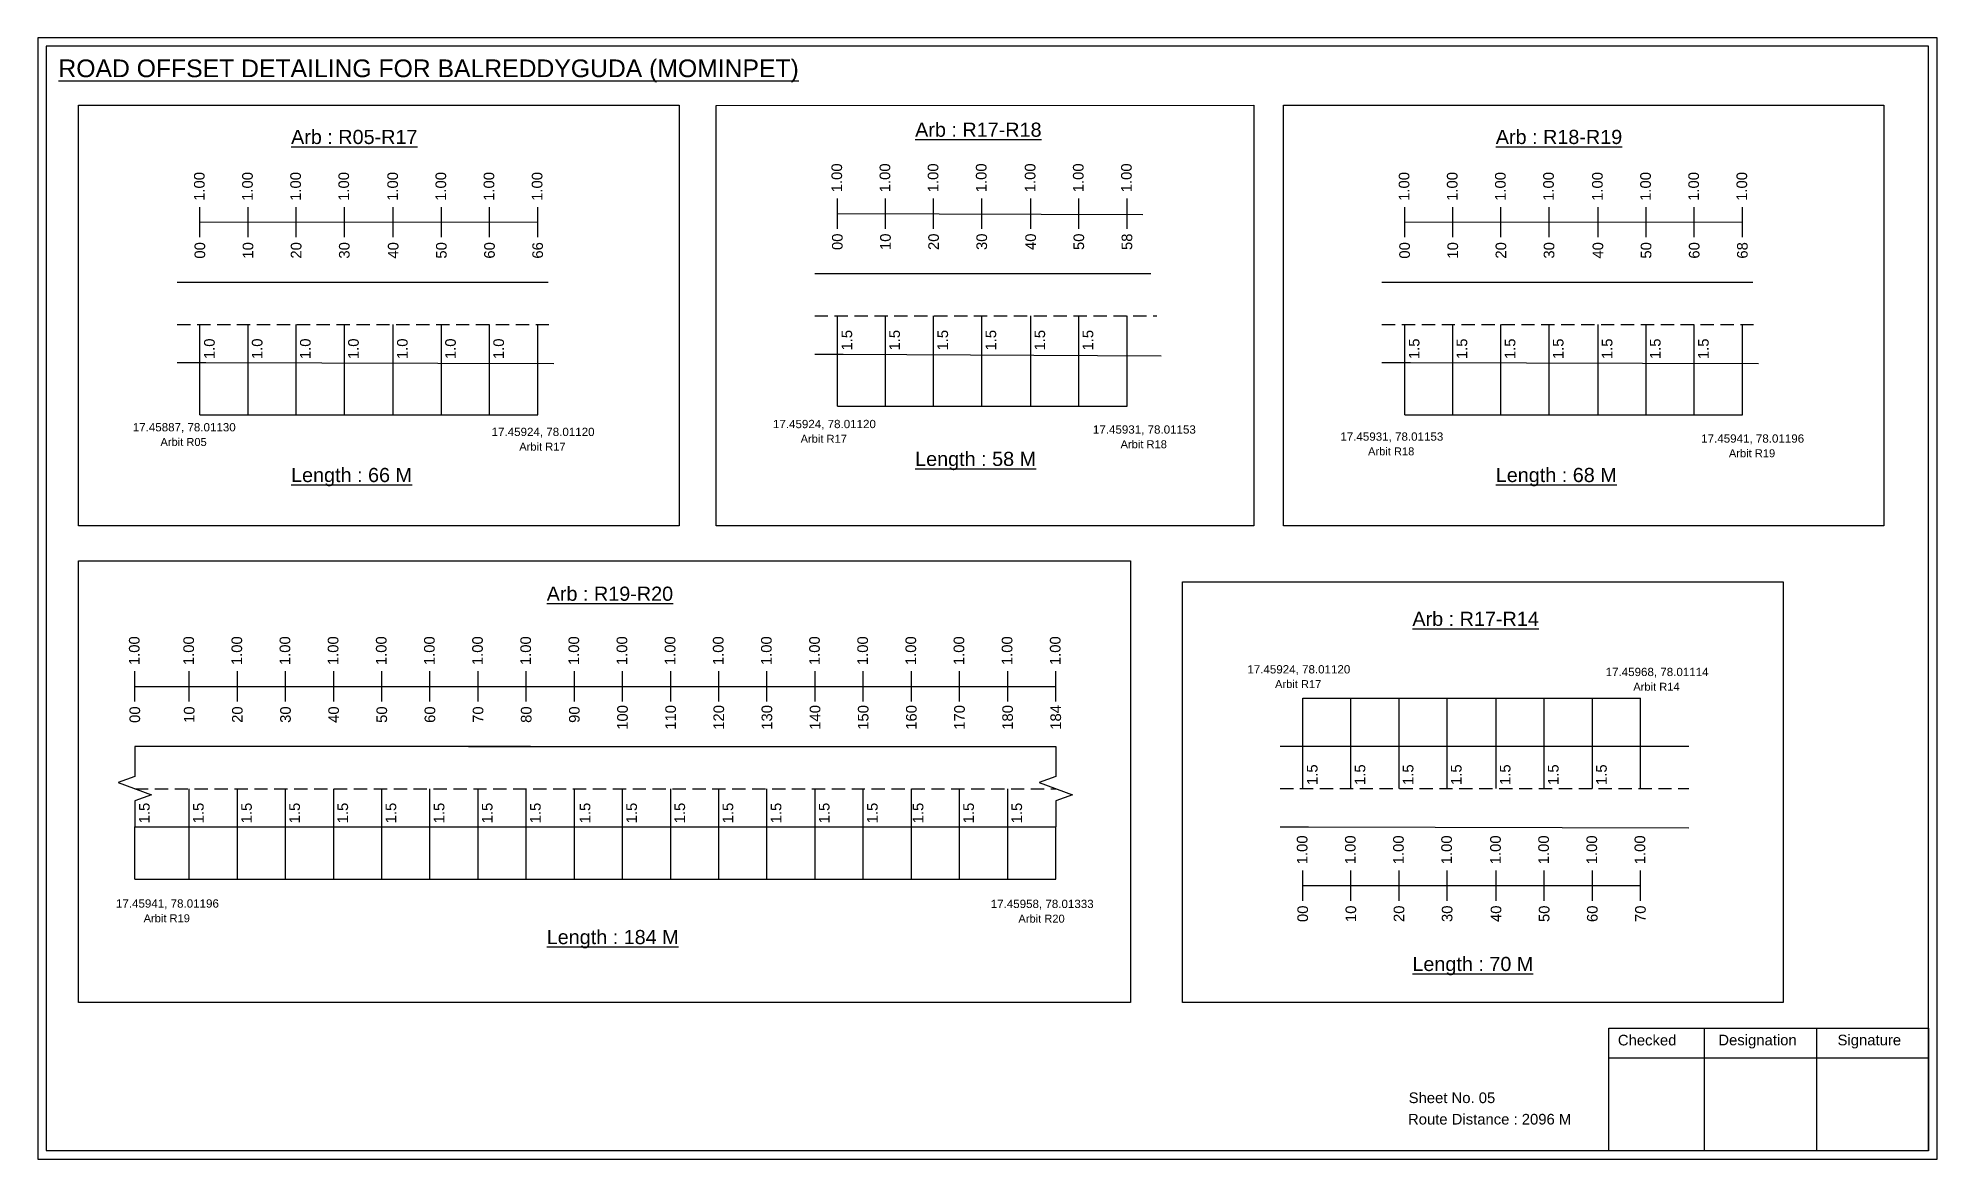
# Model space of a CAD drawing. Header units: inches. Extents: x 425 to 5168, y 343 to 1601.
# Drawn here: x 4001 to 4537, y 343 to 660 of the extents above; entities that cross this region are included whole.
import ezdxf

# ---------------------------------------------------------------- set-up
doc = ezdxf.new("R2010")
doc.units = ezdxf.units.IN
doc.header["$MEASUREMENT"] = 0
doc.linetypes.add('DASHED2', pattern=[0.375, 0.25, -0.125])
doc.layers.add('PDF_Geometry', color=7, linetype='Continuous')
doc.layers.add('PDF_Text', color=5, linetype='Continuous')
doc.styles.add('PDF Arial', font='arial.ttf')
doc.styles.get("Standard").update_dxf_attribs({"font": 'arial.ttf'})

msp = doc.modelspace()

# ---------------------------------------------------------------- texts
at = {"color": 242, "true_color": 0xcd2027}
for s, height, p in [('%%UROAD OFFSET DETAILING FOR BALREDDYGUDA (MOMINPET)', 5, (4006.7, 648.69)), ('%%UArb : R05-R17', 4, (4072.42, 629.8)), ('%%UArb : R17-R18', 4, (4248.72, 631.85)), ('%%UArb : R18-R19', 4, (4412.75, 629.8)), ('%%ULength : 58 M', 4, (4248.72, 538.85)), ('%%ULength : 66 M', 4, (4072.42, 534.3)), ('%%ULength : 68 M', 4, (4412.75, 534.3)), ('%%UArb : R19-R20', 4, (4144.64, 500.76)), ('%%UArb : R17-R14', 4, (4389.19, 493.66)), ('%%ULength : 184 M', 4, (4144.64, 403.76)), ('%%ULength : 70 M', 4, (4389.19, 396.16))]:
    msp.add_text(s, height=height, dxfattribs=at).set_placement(p)
at = {"color": 217, "true_color": 0x93278f}
for s, p in [('1.00', (4228.08, 616.17)), ('1.00', (4241.68, 616.17)), ('1.00', (4255.28, 616.17)), ('1.00', (4268.88, 616.17)), ('1.00', (4282.7, 616.17)), ('1.00', (4296.3, 616.17)), ('1.00', (4309.9, 616.17)), ('1.00', (4048, 613.74)), ('1.00', (4061.6, 613.74)), ('1.00', (4075.2, 613.74)), ('1.00', (4088.8, 613.74)), ('1.00', (4102.62, 613.74)), ('1.00', (4116.22, 613.74)), ('1.00', (4129.82, 613.74)), ('1.00', (4143.42, 613.74)), ('1.00', (4388.34, 613.74)), ('1.00', (4401.94, 613.74)), ('1.00', (4415.54, 613.74)), ('1.00', (4429.14, 613.74)), ('1.00', (4442.95, 613.74)), ('1.00', (4456.55, 613.74)), ('1.00', (4470.15, 613.74)), ('1.00', (4483.75, 613.74)), ('00', (4048.15, 597.42)), ('10', (4061.75, 597.42)), ('20', (4075.35, 597.42)), ('30', (4088.95, 597.42)), ('40', (4102.77, 597.42)), ('50', (4116.37, 597.42)), ('60', (4129.97, 597.42)), ('66', (4143.57, 597.42)), ('00', (4228.23, 599.85)), ('10', (4241.83, 599.85)), ('20', (4255.43, 599.85)), ('30', (4269.03, 599.85)), ('40', (4282.85, 599.85)), ('50', (4296.45, 599.85)), ('58', (4310.05, 599.85)), ('00', (4388.49, 597.42)), ('10', (4402.09, 597.42)), ('20', (4415.69, 597.42)), ('30', (4429.29, 597.42)), ('40', (4443.1, 597.42)), ('50', (4456.7, 597.42)), ('60', (4470.3, 597.42)), ('68', (4483.9, 597.42)), ('1.00', (4029.62, 482.58)), ('1.00', (4044.99, 482.58)), ('1.00', (4058.59, 482.58)), ('1.00', (4072.19, 482.58)), ('1.00', (4085.79, 482.58)), ('1.00', (4099.39, 482.58)), ('1.00', (4112.99, 482.58)), ('1.00', (4126.59, 482.58)), ('1.00', (4140.19, 482.58)), ('1.00', (4153.79, 482.58)), ('1.00', (4167.39, 482.58)), ('1.00', (4180.99, 482.58)), ('1.00', (4194.59, 482.58)), ('1.00', (4208.19, 482.58)), ('1.00', (4221.79, 482.58)), ('1.00', (4235.39, 482.58)), ('1.00', (4248.99, 482.58)), ('1.00', (4262.59, 482.58)), ('1.00', (4276.19, 482.58)), ('1.00', (4289.79, 482.58)), ('00', (4029.77, 466.26)), ('10', (4045.14, 466.26)), ('20', (4058.74, 466.26)), ('30', (4072.34, 466.26)), ('40', (4085.94, 466.26)), ('50', (4099.54, 466.26)), ('60', (4113.14, 466.26)), ('70', (4126.74, 466.26)), ('80', (4140.34, 466.26)), ('90', (4153.94, 466.26)), ('100', (4167.54, 464.31)), ('110', (4181.14, 464.31)), ('120', (4194.74, 464.31)), ('130', (4208.34, 464.31)), ('140', (4221.94, 464.31)), ('150', (4235.54, 464.31)), ('160', (4249.14, 464.31)), ('170', (4262.74, 464.31)), ('180', (4276.34, 464.31)), ('184', (4289.94, 464.31)), ('1.00', (4359.55, 426.32)), ('1.00', (4373.15, 426.32)), ('1.00', (4386.75, 426.32)), ('1.00', (4400.35, 426.32)), ('1.00', (4414.16, 426.32)), ('1.00', (4427.76, 426.32)), ('1.00', (4441.36, 426.32)), ('1.00', (4454.96, 426.32)), ('00', (4359.7, 410)), ('10', (4373.3, 410)), ('20', (4386.9, 410)), ('30', (4400.5, 410)), ('40', (4414.31, 410)), ('50', (4427.91, 410)), ('60', (4441.51, 410)), ('70', (4455.11, 410))]:
    msp.add_text(s, height=3, rotation=90, dxfattribs=at).set_placement(p)
for s, p in [('1.0', (4050.85, 569.03)), ('1.0', (4064.34, 569.03)), ('1.0', (4077.94, 569.03)), ('1.0', (4091.54, 569.03)), ('1.0', (4105.36, 569.03)), ('1.0', (4118.96, 569.03)), ('1.0', (4132.56, 569.03)), ('1.5', (4230.93, 571.46)), ('1.5', (4244.42, 571.46)), ('1.5', (4258.02, 571.46)), ('1.5', (4271.62, 571.46)), ('1.5', (4285.44, 571.46)), ('1.5', (4299.04, 571.46)), ('1.5', (4391.19, 569.03)), ('1.5', (4404.68, 569.03)), ('1.5', (4418.28, 569.03)), ('1.5', (4431.88, 569.03)), ('1.5', (4445.7, 569.03)), ('1.5', (4459.3, 569.03)), ('1.5', (4472.9, 569.03)), ('1.5', (4362.4, 448.72)), ('1.5', (4375.89, 448.72)), ('1.5', (4389.49, 448.72)), ('1.5', (4403.09, 448.72)), ('1.5', (4416.9, 448.72)), ('1.5', (4430.5, 448.72)), ('1.5', (4444.1, 448.72)), ('1.5', (4032.47, 437.88)), ('1.5', (4047.73, 437.88)), ('1.5', (4061.33, 437.88)), ('1.5', (4074.93, 437.88)), ('1.5', (4088.53, 437.88)), ('1.5', (4102.13, 437.88)), ('1.5', (4115.73, 437.88)), ('1.5', (4129.33, 437.88)), ('1.5', (4142.93, 437.88)), ('1.5', (4156.96, 437.88)), ('1.5', (4170.13, 437.88)), ('1.5', (4183.73, 437.88)), ('1.5', (4197.33, 437.88)), ('1.5', (4210.93, 437.88)), ('1.5', (4224.53, 437.88)), ('1.5', (4238.13, 437.88)), ('1.5', (4251.05, 437.88)), ('1.5', (4265.33, 437.88)), ('1.5', (4278.93, 437.88))]:
    msp.add_text(s, height=3, rotation=90).set_placement(p)
at = {"color": 5}
for s, height, p in [('17.45887, 78.01130', 2.34, (4027.7, 548.62)), ('17.45924, 78.01120', 2.34, (4129.07, 547.31)), ('17.45924, 78.01120', 2.34, (4208.55, 549.53)), ('Arbit R17', 2.246, (4216.37, 545.41)), ('17.45931, 78.01153', 2.34, (4298.94, 547.98)), ('17.45931, 78.01153', 2.34, (4368.84, 545.98)), ('17.45941, 78.01196', 2.34, (4470.78, 545.43)), ('Arbit R05', 2.246, (4035.52, 544.5)), ('Arbit R17', 2.246, (4136.89, 543.18)), ('Arbit R18', 2.246, (4306.76, 543.86)), ('Arbit R18', 2.246, (4376.66, 541.85)), ('Arbit R19', 2.246, (4478.6, 541.31)), ('17.45924, 78.01120', 2.34, (4342.57, 480.23)), ('Arbit R17', 2.246, (4350.39, 476.1)), ('17.45968, 78.01114', 2.34, (4443.78, 479.49)), ('Arbit R14', 2.246, (4451.6, 475.36)), ('17.45941, 78.01196', 2.34, (4022.95, 414.07)), ('17.45958, 78.01333', 2.34, (4270.07, 413.96)), ('Arbit R19', 2.246, (4030.77, 409.94)), ('Arbit R20', 2.246, (4277.89, 409.83))]:
    msp.add_text(s, height=height, dxfattribs=at).set_placement(p)
for s, p in [('Sheet No. 05', (4388.14, 358.85)), ('Route Distance : 2096 M', (4387.95, 352.8))]:
    msp.add_text(s, height=3).set_placement(p)
at = {"layer": 'PDF_Text', "color": 7, "attachment_point": 7, "style": 'PDF Arial'}
for s, insert, char_height in [('Checked', (4447.24, 375.1), 3.001), ('Designation', (4475.62, 374.27), 3.0006), ('Signature', (4509.3, 374.27), 3.001)]:
    msp.add_mtext(s, dxfattribs=dict(at, insert=insert, char_height=char_height))

# ---------------------------------------------------------------- linework, layer by layer
at = {"color": 217, "true_color": 0x93278f}
for p, q in [((4046.68, 603.45), (4046.68, 612)), ((4060.28, 603.45), (4060.28, 612)), ((4073.88, 603.45), (4073.88, 612)), ((4087.48, 603.45), (4087.48, 612)), ((4101.29, 603.45), (4101.29, 612)), ((4114.89, 603.45), (4114.89, 612)), ((4128.49, 603.45), (4128.49, 612)), ((4142.09, 603.45), (4142.09, 612)), ((4226.75, 605.88), (4226.75, 614.43)), ((4240.35, 605.88), (4240.35, 614.43)), ((4253.95, 605.88), (4253.95, 614.43)), ((4267.55, 605.88), (4267.55, 614.43)), ((4281.37, 605.88), (4281.37, 614.43)), ((4294.97, 605.88), (4294.97, 614.43)), ((4308.57, 605.88), (4308.57, 614.43)), ((4387.01, 603.45), (4387.01, 612)), ((4400.61, 603.45), (4400.61, 612)), ((4414.21, 603.45), (4414.21, 612)), ((4427.81, 603.45), (4427.81, 612)), ((4441.63, 603.45), (4441.63, 612)), ((4455.23, 603.45), (4455.23, 612)), ((4468.83, 603.45), (4468.83, 612)), ((4482.43, 603.45), (4482.43, 612)), ((4046.68, 607.71), (4142.09, 607.78)), ((4226.75, 610.14), (4313.08, 609.91)), ((4387.01, 607.71), (4482.43, 607.78)), ((4028.3, 472.29), (4028.3, 480.84)), ((4043.66, 472.29), (4043.66, 480.84)), ((4057.26, 472.29), (4057.26, 480.84)), ((4070.86, 472.29), (4070.86, 480.84)), ((4084.46, 472.29), (4084.46, 480.84)), ((4098.06, 472.29), (4098.06, 480.84)), ((4111.66, 472.29), (4111.66, 480.84)), ((4125.26, 472.29), (4125.26, 480.84)), ((4138.86, 472.29), (4138.86, 480.84)), ((4152.46, 472.29), (4152.46, 480.84)), ((4166.06, 472.29), (4166.06, 480.84)), ((4179.66, 472.29), (4179.66, 480.84)), ((4193.26, 472.29), (4193.26, 480.84)), ((4206.86, 472.29), (4206.86, 480.84)), ((4220.46, 472.29), (4220.46, 480.84)), ((4234.06, 472.29), (4234.06, 480.84)), ((4247.66, 472.29), (4247.66, 480.84)), ((4261.26, 472.29), (4261.26, 480.84)), ((4274.86, 472.29), (4274.86, 480.84)), ((4288.46, 472.29), (4288.46, 480.84)), ((4028.3, 476.56), (4288.46, 476.56)), ((4358.22, 416.03), (4358.22, 424.59)), ((4371.82, 416.03), (4371.82, 424.59)), ((4385.42, 416.03), (4385.42, 424.59)), ((4399.02, 416.03), (4399.02, 424.59)), ((4412.84, 416.03), (4412.84, 424.59)), ((4426.44, 416.03), (4426.44, 424.59)), ((4440.04, 416.03), (4440.04, 424.59)), ((4453.64, 416.03), (4453.64, 424.59)), ((4358.22, 420.3), (4453.64, 420.36))]:
    msp.add_line(p, q, dxfattribs=at)
for p, q in [((4145.01, 590.72), (4040.27, 590.72)), ((4315.3, 593.15), (4220.34, 593.15)), ((4485.34, 590.72), (4380.6, 590.72)), ((4226.75, 555.73), (4226.75, 581.27)), ((4240.35, 555.73), (4240.35, 581.27)), ((4253.95, 555.73), (4253.95, 581.27)), ((4267.55, 555.73), (4267.55, 581.27)), ((4281.37, 555.73), (4281.37, 581.27)), ((4294.97, 555.73), (4294.97, 581.27)), ((4308.57, 555.73), (4308.57, 581.27)), ((4046.68, 553.3), (4046.68, 578.84)), ((4060.28, 553.3), (4060.28, 578.84)), ((4073.88, 553.3), (4073.88, 578.84)), ((4087.48, 553.3), (4087.48, 578.84)), ((4101.29, 553.3), (4101.29, 578.84)), ((4114.89, 553.3), (4114.89, 578.84)), ((4128.49, 553.3), (4128.49, 578.84)), ((4142.09, 553.3), (4142.09, 578.84)), ((4387.01, 553.3), (4387.01, 578.84)), ((4400.61, 553.3), (4400.61, 578.84)), ((4414.21, 553.3), (4414.21, 578.84)), ((4427.81, 553.3), (4427.81, 578.84)), ((4441.63, 553.3), (4441.63, 578.84)), ((4455.23, 553.3), (4455.23, 578.84)), ((4468.83, 553.3), (4468.83, 578.84)), ((4482.43, 553.3), (4482.43, 578.84)), ((4040.27, 568.04), (4048.33, 568.04)), ((4048.33, 568.04), (4146.63, 567.76)), ((4380.6, 568.04), (4388.66, 568.04)), ((4388.66, 568.04), (4486.97, 567.76)), ((4358.22, 447.72), (4358.22, 473.26)), ((4371.82, 447.72), (4371.82, 473.26)), ((4385.42, 447.72), (4385.42, 473.26)), ((4399.02, 447.72), (4399.02, 473.26)), ((4412.84, 447.72), (4412.84, 473.26)), ((4426.44, 447.72), (4426.44, 473.26)), ((4440.04, 447.72), (4440.04, 473.26)), ((4453.64, 447.72), (4453.64, 473.26)), ((4140.07, 459.56), (4028.3, 459.56)), ((4122.59, 459.56), (4288.46, 459.56)), ((4467.24, 459.61), (4351.81, 459.61)), ((4043.66, 422.14), (4043.66, 447.68)), ((4057.26, 422.14), (4057.26, 447.68)), ((4070.86, 422.14), (4070.86, 447.68)), ((4084.46, 422.14), (4084.46, 447.68)), ((4098.06, 422.14), (4098.06, 447.68)), ((4111.66, 422.14), (4111.66, 447.68)), ((4125.26, 422.14), (4125.26, 447.68)), ((4138.86, 422.14), (4138.86, 447.68)), ((4152.46, 422.14), (4152.46, 447.68)), ((4166.06, 422.14), (4166.06, 447.68)), ((4179.66, 422.14), (4179.66, 447.68)), ((4193.26, 422.14), (4193.26, 447.68)), ((4206.86, 422.14), (4206.86, 447.68)), ((4220.46, 422.14), (4220.46, 447.68)), ((4234.06, 422.14), (4234.06, 447.68)), ((4247.66, 422.14), (4247.66, 447.68)), ((4261.26, 422.14), (4261.26, 447.68)), ((4274.86, 422.14), (4274.86, 447.68)), ((4028.3, 436.88), (4288.46, 436.88)), ((4028.3, 422.14), (4028.3, 436.88)), ((4288.46, 422.14), (4288.46, 436.88)), ((4351.81, 436.92), (4359.87, 436.92)), ((4359.87, 436.92), (4467.24, 436.62))]:
    msp.add_line(p, q)
at = {"linetype": 'DASHED2', "ltscale": 15}
for p, q in [((4220.34, 581.27), (4317.02, 581.27)), ((4040.27, 578.84), (4145.66, 578.84)), ((4380.6, 578.84), (4485.99, 578.84)), ((4028.3, 447.68), (4288.46, 447.68)), ((4351.81, 447.72), (4467.24, 447.72))]:
    msp.add_line(p, q, dxfattribs=at)
at = {"color": 5}
for p, q in [((4046.68, 553.3), (4142.09, 553.3)), ((4226.75, 555.73), (4308.57, 555.76)), ((4387.01, 553.3), (4482.43, 553.3)), ((4358.22, 473.26), (4453.64, 473.26)), ((4028.3, 422.14), (4288.46, 422.14))]:
    msp.add_line(p, q, dxfattribs=at)
for points in [[(4012.4, 640.78), (4182.02, 640.78), (4182.02, 521.96), (4012.4, 521.96)], [(4192.52, 640.71), (4344.39, 640.78), (4344.39, 521.96), (4192.52, 521.89)], [(4352.74, 640.78), (4522.35, 640.78), (4522.35, 521.96), (4352.74, 521.96)], [(4012.4, 512.03), (4309.58, 512.03), (4309.58, 387.27), (4012.4, 387.27)], [(4324.29, 506.09), (4493.91, 506.09), (4493.91, 387.27), (4324.29, 387.27)]]:
    msp.add_lwpolyline(points, close=True)
msp.add_lwpolyline([(4220.34, 570.47), (4228.4, 570.47), (4318.25, 569.96)])
at = {"linetype": 'Continuous'}
for points in [[(4028.3, 459.56), (4028.3, 451.13), (4023.55, 449.41), (4033.04, 445.95), (4028.3, 444.23), (4028.3, 436.88)], [(4288.46, 459.56), (4288.46, 451.13), (4283.72, 449.41), (4293.21, 445.95), (4288.46, 444.23), (4288.46, 436.88)]]:
    msp.add_lwpolyline(points, dxfattribs=at)
at = {"layer": 'PDF_Geometry'}
for points in [[(4000.92, 659.76), (4000.92, 343.05), (4537.4, 343.05), (4537.4, 659.76)], [(4003.25, 657.43), (4003.25, 345.47), (4534.98, 345.47), (4534.98, 657.43)]]:
    msp.add_lwpolyline(points, close=True, dxfattribs=at)
at = {"layer": 'PDF_Geometry', "color": 242, "true_color": 0xcc1f26}
msp.add_lwpolyline([(4534.98, 345.38), (4444.64, 345.38), (4444.64, 379.99), (4534.98, 379.99)], close=True, dxfattribs=at)
for points in [[(4471.62, 379.99), (4471.62, 345.38)], [(4503.34, 379.99), (4503.34, 345.38)], [(4444.64, 371.61), (4534.98, 371.61)]]:
    msp.add_lwpolyline(points, dxfattribs=at)

msp.set_redraw_order([(e.dxf.handle, doc.entitydb.next_handle()) for e in msp.query("TEXT MTEXT ATTDEF DIMENSION ARC_DIMENSION")])  # texts and dimensions are drawn at this point

doc.saveas('drawing.dxf')
